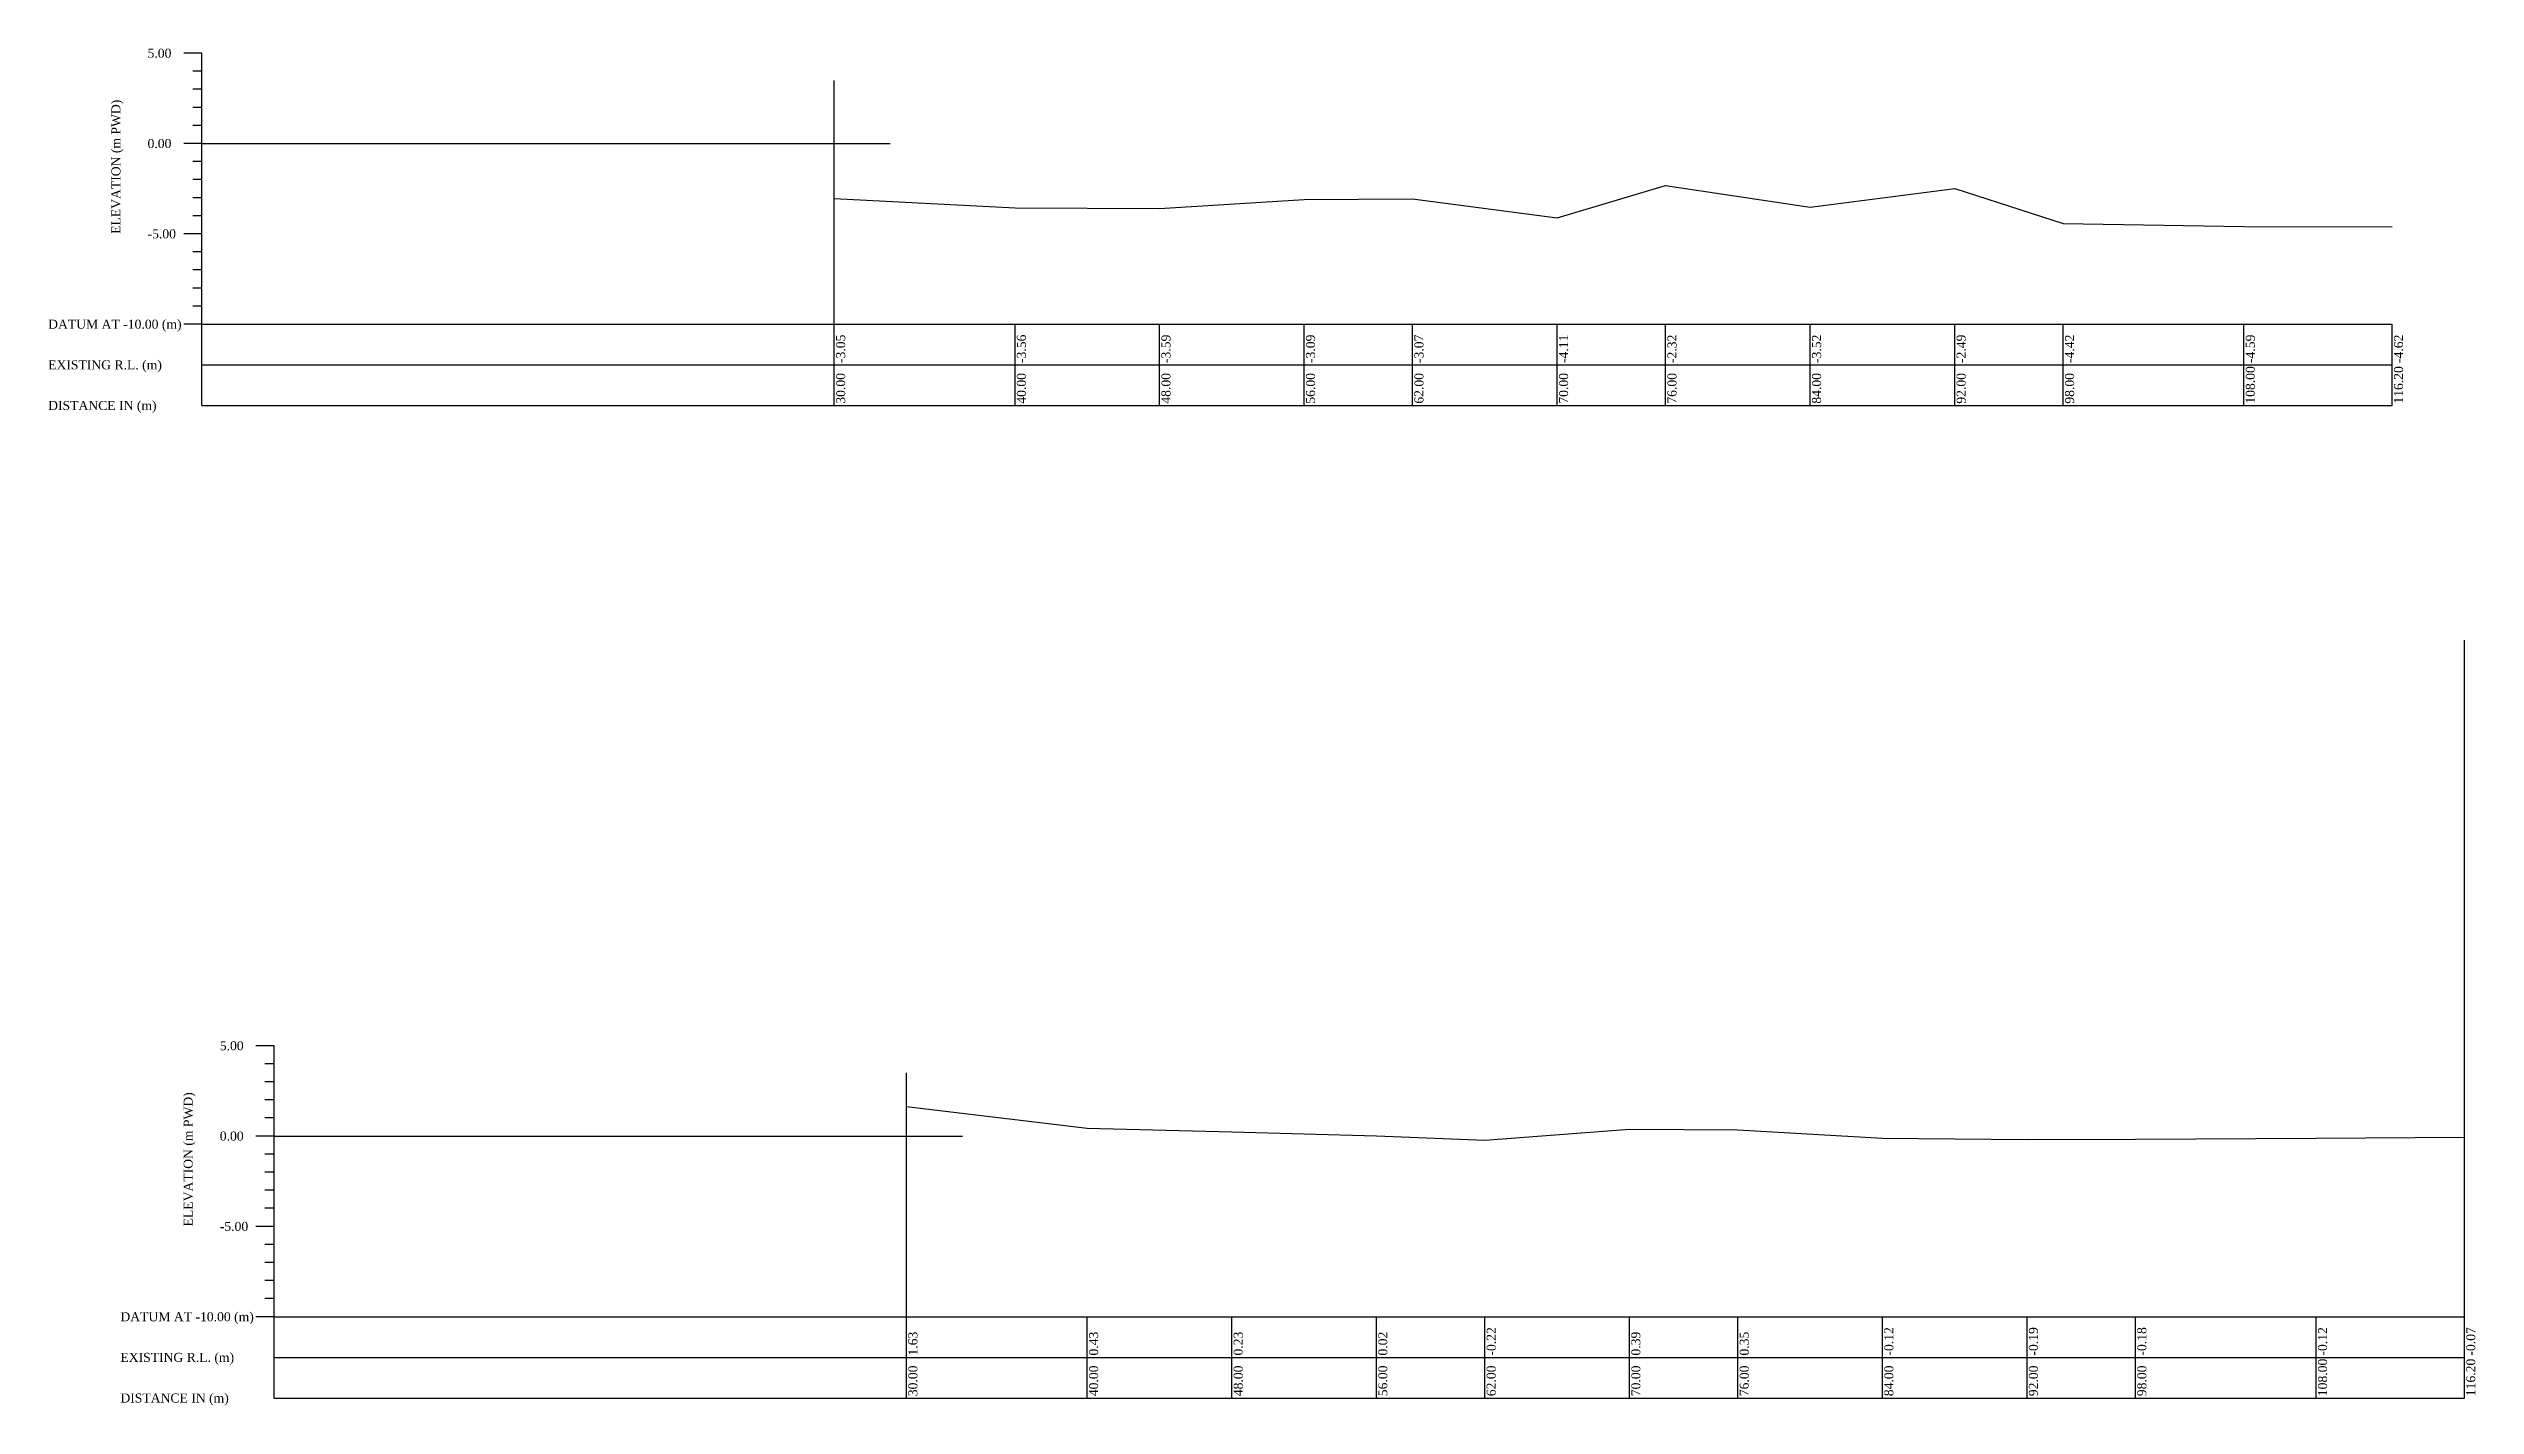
# Model space of a CAD drawing. Header units: metres. Extents: x -148477 to 168932, y -55673 to -2736.
# Drawn here: x -24408.5 to -24274.3, y -16686.4 to -16611.3 of the extents above; entities that cross this region are included whole.
import ezdxf

# ---------------------------------------------------------------- set-up
doc = ezdxf.new("R2010")
doc.units = ezdxf.units.M
doc.styles.add('liza', font='times.ttf', dxfattribs={"height": 2})

msp = doc.modelspace()

# ---------------------------------------------------------------- texts
at = {"color": 6, "linetype": 'Continuous', "lineweight": -3, "ltscale": 0.5, "char_height": 0.5, "attachment_point": 1, "style": 'liza'}
for s, insert, width in [('5.00', (-24403.0603, -16611.3071), 2), ('0.00', (-24403.0603, -16616.3071), 2), ('-5.00', (-24403.0603, -16621.3071), 2), ('DATUM AT -10.00 (m)', (-24408.5603, -16626.3071), 7.5), ('EXISTING R.L. (m)', (-24408.5603, -16628.5571), 7.5), ('DISTANCE IN (m)', (-24408.5603, -16630.8071), 7.5)]:
    msp.add_mtext(s, dxfattribs=dict(at, insert=insert, width=width))
at = {"color": 6, "linetype": 'Continuous', "lineweight": -3, "ltscale": 0.5, "char_height": 0.5, "attachment_point": 1, "rotation": 90, "style": 'liza'}
for s, insert, width in [('ELEVATION (m PWD)', (-24405.0603, -16621.5571), 10), ('-3.05', (-24364.9603, -16628.7071), 2.15), ('-3.56', (-24354.9603, -16628.7071), 2.15), ('-3.59', (-24346.9603, -16628.7071), 2.15), ('-3.09', (-24338.9603, -16628.7071), 2.15), ('-3.07', (-24332.9603, -16628.7071), 2.15), ('-4.11', (-24324.9603, -16628.7071), 2.15), ('-2.32', (-24318.9603, -16628.7071), 2.15), ('-3.52', (-24310.9603, -16628.7071), 2.15), ('-2.49', (-24302.9603, -16628.7071), 2.15), ('-4.42', (-24296.9603, -16628.7071), 2.15), ('-4.59', (-24286.9603, -16628.7071), 2.15), ('-4.62', (-24278.7603, -16628.7071), 2.15), ('30.00', (-24364.9603, -16630.9571), 2.15), ('40.00', (-24354.9603, -16630.9571), 2.15), ('48.00', (-24346.9603, -16630.9571), 2.15), ('56.00', (-24338.9603, -16630.9571), 2.15), ('62.00', (-24332.9603, -16630.9571), 2.15), ('70.00', (-24324.9603, -16630.9571), 2.15), ('76.00', (-24318.9603, -16630.9571), 2.15), ('84.00', (-24310.9603, -16630.9571), 2.15), ('92.00', (-24302.9603, -16630.9571), 2.15), ('98.00', (-24296.9603, -16630.9571), 2.15), ('108.00', (-24286.9603, -16630.9571), 2.15), ('116.20', (-24278.7603, -16630.9571), 2.15)]:
    msp.add_mtext(s, dxfattribs=dict(at, insert=insert, width=width))
at = {"color": 3, "linetype": 'Continuous', "lineweight": -3, "ltscale": 0.5, "char_height": 0.5, "attachment_point": 1, "style": 'liza'}
for s, insert, width in [('5.00', (-24399.063, -16666.2445), 2), ('0.00', (-24399.063, -16671.2445), 2), ('-5.00', (-24399.063, -16676.2445), 2), ('DATUM AT -10.00 (m)', (-24404.563, -16681.2445), 7.5), ('EXISTING R.L. (m)', (-24404.563, -16683.4945), 7.5), ('DISTANCE IN (m)', (-24404.563, -16685.7445), 7.5)]:
    msp.add_mtext(s, dxfattribs=dict(at, insert=insert, width=width))
at = {"color": 3, "linetype": 'Continuous', "lineweight": -3, "ltscale": 0.5, "char_height": 0.5, "attachment_point": 1, "rotation": 90, "style": 'liza'}
for s, insert, width in [('ELEVATION (m PWD)', (-24401.063, -16676.4945), 10), ('1.63', (-24360.963, -16683.6445), 2.15), ('0.43', (-24350.963, -16683.6445), 2.15), ('0.23', (-24342.963, -16683.6445), 2.15), ('0.02', (-24334.963, -16683.6445), 2.15), ('-0.22', (-24328.963, -16683.6445), 2.15), ('0.39', (-24320.963, -16683.6445), 2.15), ('0.35', (-24314.963, -16683.6445), 2.15), ('-0.12', (-24306.963, -16683.6445), 2.15), ('-0.19', (-24298.963, -16683.6445), 2.15), ('-0.18', (-24292.963, -16683.6445), 2.15), ('-0.12', (-24282.963, -16683.6445), 2.15), ('-0.07', (-24274.763, -16683.6445), 2.15), ('30.00', (-24360.963, -16685.8945), 2.15), ('40.00', (-24350.963, -16685.8945), 2.15), ('48.00', (-24342.963, -16685.8945), 2.15), ('56.00', (-24334.963, -16685.8945), 2.15), ('62.00', (-24328.963, -16685.8945), 2.15), ('70.00', (-24320.963, -16685.8945), 2.15), ('76.00', (-24314.963, -16685.8945), 2.15), ('84.00', (-24306.963, -16685.8945), 2.15), ('92.00', (-24298.963, -16685.8945), 2.15), ('98.00', (-24292.963, -16685.8945), 2.15), ('108.00', (-24282.963, -16685.8945), 2.15), ('116.20', (-24274.763, -16685.8945), 2.15)]:
    msp.add_mtext(s, dxfattribs=dict(at, insert=insert, width=width))

# ---------------------------------------------------------------- linework, layer by layer
at = {"color": 6, "linetype": 'Continuous', "lineweight": -3, "ltscale": 0.5}
for p, q in [((-24400.0603, -16611.5571), (-24401.0603, -16611.5571)), ((-24400.0603, -16612.5571), (-24400.5603, -16612.5571)), ((-24400.0603, -16631.0571), (-24400.0603, -16611.5571)), ((-24400.0603, -16613.5571), (-24400.5603, -16613.5571)), ((-24365.0603, -16626.5571), (-24365.0603, -16613.0648)), ((-24400.0603, -16614.5571), (-24400.5603, -16614.5571)), ((-24400.0603, -16616.5571), (-24401.0603, -16616.5571)), ((-24400.0603, -16615.5571), (-24400.5603, -16615.5571)), ((-24400.0603, -16617.5571), (-24400.5603, -16617.5571)), ((-24400.0603, -16618.5571), (-24400.5603, -16618.5571)), ((-24400.0603, -16619.5571), (-24400.5603, -16619.5571)), ((-24400.0603, -16620.5571), (-24400.5603, -16620.5571)), ((-24400.0603, -16621.5571), (-24401.0603, -16621.5571)), ((-24400.0603, -16622.5571), (-24400.5603, -16622.5571)), ((-24400.0603, -16623.5571), (-24400.5603, -16623.5571)), ((-24400.0603, -16624.5571), (-24400.5603, -16624.5571)), ((-24400.0603, -16625.5571), (-24400.5603, -16625.5571)), ((-24400.0603, -16626.5571), (-24401.0603, -16626.5571)), ((-24400.0603, -16626.5571), (-24278.8603, -16626.5571)), ((-24365.0603, -16631.0571), (-24365.0603, -16626.5571)), ((-24355.0603, -16631.0571), (-24355.0603, -16626.5571)), ((-24347.0603, -16631.0571), (-24347.0603, -16626.5571)), ((-24339.0603, -16631.0571), (-24339.0603, -16626.5571)), ((-24333.0603, -16631.0571), (-24333.0603, -16626.5571)), ((-24325.0603, -16631.0571), (-24325.0603, -16626.5571)), ((-24319.0603, -16631.0571), (-24319.0603, -16626.5571)), ((-24311.0603, -16631.0571), (-24311.0603, -16626.5571)), ((-24303.0603, -16631.0571), (-24303.0603, -16626.5571)), ((-24297.0603, -16631.0571), (-24297.0603, -16626.5571)), ((-24287.0603, -16631.0571), (-24287.0603, -16626.5571)), ((-24278.8603, -16631.0571), (-24278.8603, -16626.5571)), ((-24400.0603, -16628.8071), (-24278.8603, -16628.8071)), ((-24400.0603, -16631.0571), (-24278.8603, -16631.0571)), ((-24274.863, -16681.4945), (-24274.863, -16644.0536)), ((-24361.063, -16681.4945), (-24361.063, -16668.0022))]:
    msp.add_line(p, q, dxfattribs=at)
at = {"color": 3, "linetype": 'Continuous', "lineweight": -3, "ltscale": 0.5}
for p, q in [((-24400.0603, -16616.5571), (-24361.971, -16616.5571)), ((-24396.063, -16666.4945), (-24397.063, -16666.4945)), ((-24396.063, -16667.4945), (-24396.563, -16667.4945)), ((-24396.063, -16685.9945), (-24396.063, -16666.4945)), ((-24396.063, -16668.4945), (-24396.563, -16668.4945)), ((-24396.063, -16669.4945), (-24396.563, -16669.4945)), ((-24396.063, -16671.4945), (-24397.063, -16671.4945)), ((-24396.063, -16670.4945), (-24396.563, -16670.4945)), ((-24396.063, -16671.4945), (-24357.9737, -16671.4945)), ((-24396.063, -16672.4945), (-24396.563, -16672.4945)), ((-24396.063, -16673.4945), (-24396.563, -16673.4945)), ((-24396.063, -16674.4945), (-24396.563, -16674.4945)), ((-24396.063, -16675.4945), (-24396.563, -16675.4945)), ((-24396.063, -16676.4945), (-24397.063, -16676.4945)), ((-24396.063, -16677.4945), (-24396.563, -16677.4945)), ((-24396.063, -16678.4945), (-24396.563, -16678.4945)), ((-24396.063, -16679.4945), (-24396.563, -16679.4945)), ((-24396.063, -16680.4945), (-24396.563, -16680.4945)), ((-24396.063, -16681.4945), (-24397.063, -16681.4945)), ((-24396.063, -16681.4945), (-24274.863, -16681.4945)), ((-24361.063, -16685.9945), (-24361.063, -16681.4945)), ((-24351.063, -16685.9945), (-24351.063, -16681.4945)), ((-24343.063, -16685.9945), (-24343.063, -16681.4945)), ((-24335.063, -16685.9945), (-24335.063, -16681.4945)), ((-24329.063, -16685.9945), (-24329.063, -16681.4945)), ((-24321.063, -16685.9945), (-24321.063, -16681.4945)), ((-24315.063, -16685.9945), (-24315.063, -16681.4945)), ((-24307.063, -16685.9945), (-24307.063, -16681.4945)), ((-24299.063, -16685.9945), (-24299.063, -16681.4945)), ((-24293.063, -16685.9945), (-24293.063, -16681.4945)), ((-24283.063, -16685.9945), (-24283.063, -16681.4945)), ((-24274.863, -16685.9945), (-24274.863, -16681.4945)), ((-24396.063, -16683.7445), (-24274.863, -16683.7445)), ((-24396.063, -16685.9945), (-24274.863, -16685.9945))]:
    msp.add_line(p, q, dxfattribs=at)
at = {"color": 1, "linetype": 'Continuous', "lineweight": -3, "ltscale": 0.5}
msp.add_lwpolyline([(-24365.0603, -16619.6071), (-24355.0603, -16620.1171), (-24347.0603, -16620.1471), (-24339.0603, -16619.6471), (-24333.0603, -16619.6271), (-24325.0603, -16620.6671), (-24319.0603, -16618.8771), (-24311.0603, -16620.0771), (-24303.0603, -16619.0471), (-24297.0603, -16620.9771), (-24287.0603, -16621.1471), (-24278.8603, -16621.1771)], dxfattribs=at)
at = {"color": 3, "linetype": 'Continuous', "lineweight": -3, "ltscale": 0.5}
msp.add_lwpolyline([(-24361.063, -16669.8645), (-24351.063, -16671.0645), (-24343.063, -16671.2645), (-24335.063, -16671.4745), (-24329.063, -16671.7145), (-24321.063, -16671.1045), (-24315.063, -16671.1445), (-24307.063, -16671.6145), (-24299.063, -16671.6845), (-24293.063, -16671.6745), (-24283.063, -16671.6145), (-24274.863, -16671.5645)], dxfattribs=at)

msp.set_redraw_order([(e.dxf.handle, doc.entitydb.next_handle()) for e in msp.query("TEXT MTEXT ATTDEF DIMENSION ARC_DIMENSION")])  # texts and dimensions are drawn at this point

doc.saveas('drawing.dxf')
